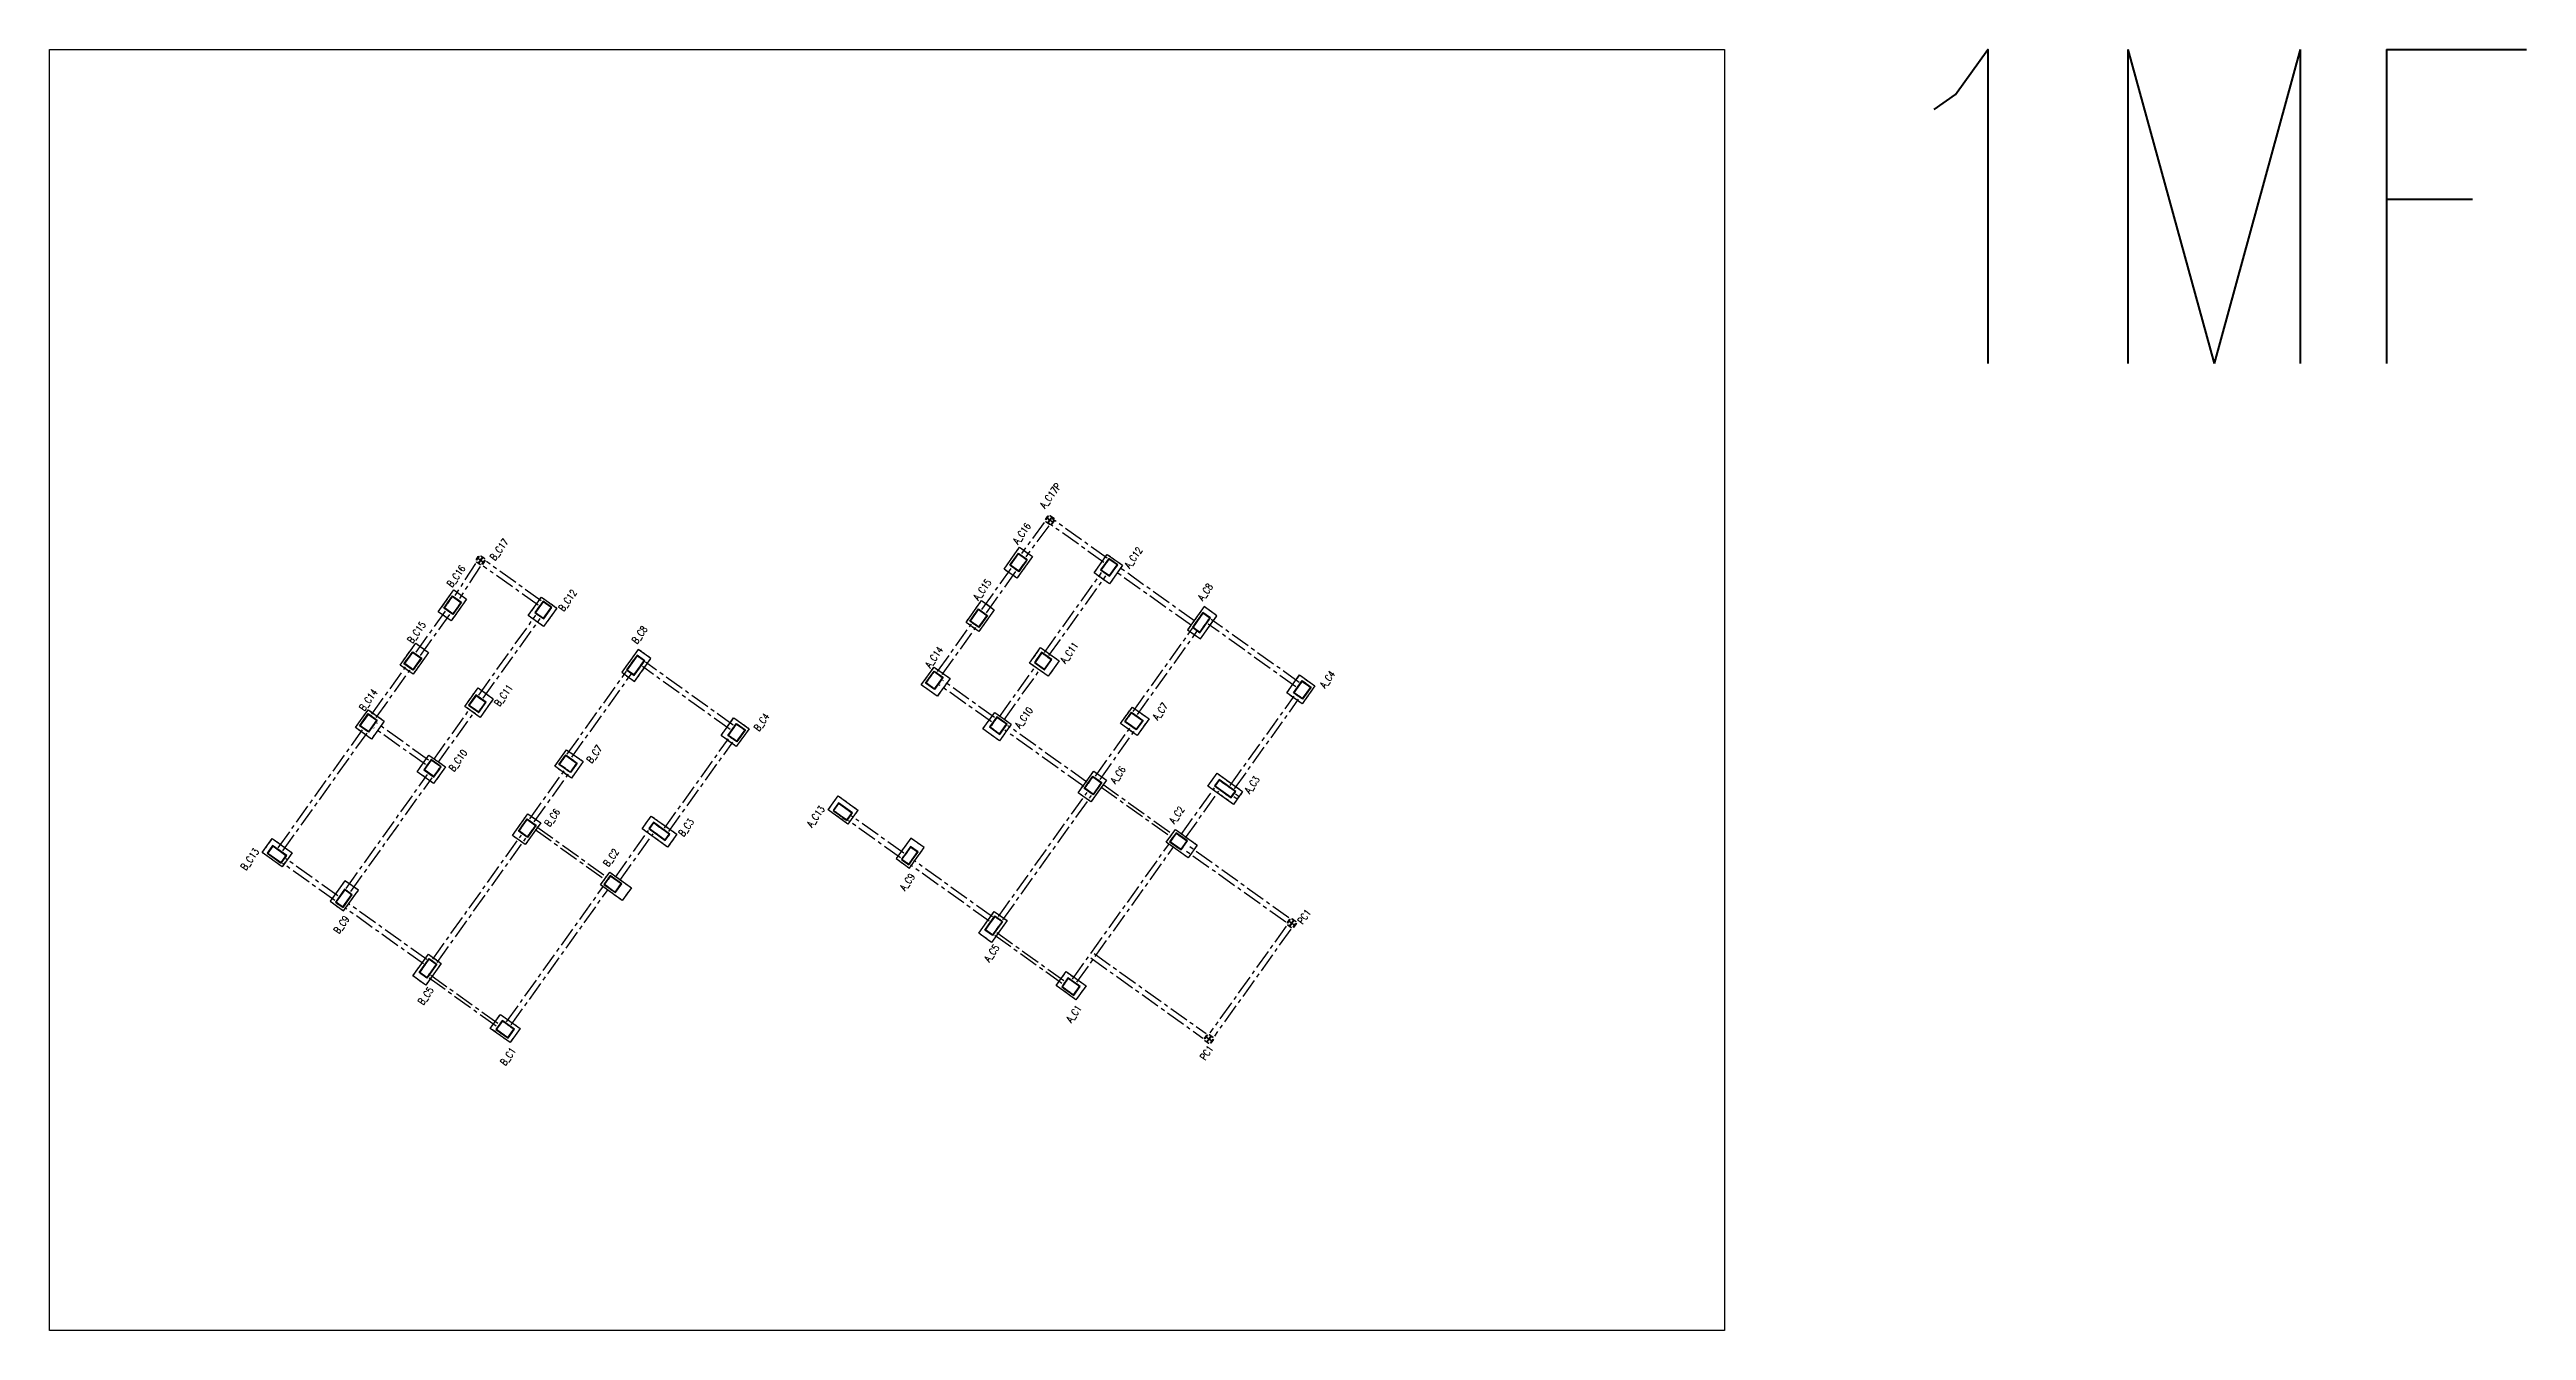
# Model space of a CAD drawing. Header units: millimetres. Extents: x 50002 to 69886, y 27475 to 200427.
# Drawn here: x 50002 to 65772, y 36631 to 44786 of the extents above; entities that cross this region are included whole.
import ezdxf
from ezdxf.enums import TextEntityAlignment as Align

# ---------------------------------------------------------------- set-up
doc = ezdxf.new("R2010")
doc.units = ezdxf.units.MM
doc.header["$LTSCALE"] = 100
doc.header["$MEASUREMENT"] = 0
doc.linetypes.add('CENTER', pattern=[2, 1.25, -0.25, 0.25, -0.25])
doc.linetypes.add('HIDDEN', pattern=[0.375, 0.25, -0.125])
for name, color, linetype in [('TC-COLUMN', 1, 'Continuous'), ('TC-TC', 4, 'Continuous'), ('TC-虛柱', 4, 'HIDDEN'), ('TC-虛鋼柱', 4, 'HIDDEN'), ('TC-鋼柱', 11, 'Continuous')]:
    doc.layers.add(name, color=color, linetype=linetype)
doc.layers.add('TC-鋼粱(隱藏)', color=183, linetype='CENTER', plot=False)
doc.styles.get("Standard").update_dxf_attribs({"font": 'txt.shx', "width": 0.8, "bigfont": 'ae.shx'})

msp = doc.modelspace()

# ---------------------------------------------------------------- texts
at = {"layer": 'Defpoints', "color": 3, "width": 0.8}
msp.add_text('1MF', height=2000, rotation=360, dxfattribs=at).set_placement((61589, 44786), align=Align.TOP_LEFT)
at = {"layer": 'TC-TC', "width": 0.8}
for s, rotation, p in [('A_C17P', 53.6835, (56374, 41946)), ('B_C17', 53.6835, (52864, 41603)), ('A_C16', 54.44, (56192, 41705)), ('B_C16', 54.44, (52590, 41433)), ('A_C12', 54.44, (56903, 41551)), ('B_C12', 54.44, (53300, 41279)), ('A_C15', 54.44, (55940, 41347)), ('A_C8', 54.44, (57360, 41332)), ('B_C15', 54.44, (52338, 41075)), ('B_C8', 54.44, (53758, 41060)), ('A_C11', 54.44, (56494, 40946)), ('A_C14', 54.44, (55633, 40917)), ('B_C14', 54.44, (52031, 40645)), ('B_C11', 54.44, (52892, 40674)), ('A_C4', 54.44, (58138, 40776)), ('B_C4', 54.44, (54535, 40504)), ('A_C10', 54.44, (56205, 40532)), ('A_C7', 54.44, (57073, 40572)), ('B_C10', 54.44, (52602, 40260)), ('B_C7', 54.44, (53470, 40300)), ('A_C6', 54.44, (56804, 40168)), ('A_C3', 54.44, (57658, 40105)), ('B_C6', 54.44, (53202, 39896)), ('A_C13', 54.44, (54880, 39903)), ('A_C2', 54.44, (57178, 39913)), ('B_C3', 54.44, (54055, 39833)), ('B_C13', 54.44, (51277, 39631)), ('B_C2', 54.44, (53576, 39641)), ('A_C9', 54.44, (55463, 39486)), ('PC1', 54.44, (57990, 39265)), ('B_C9', 54.44, (51860, 39214)), ('A_C5', 54.44, (56000, 39033)), ('B_C5', 54.44, (52397, 38761)), ('A_C1', 54.44, (56523, 38647)), ('B_C1', 54.44, (52920, 38375)), ('PC1', 54.44, (57369, 38398))]:
    msp.add_text(s, height=45, rotation=rotation, dxfattribs=at).set_placement(p, align=Align.MIDDLE_CENTER)

# ---------------------------------------------------------------- linework, layer by layer
at = {"layer": 'Defpoints'}
for points in [[(50002, 36631), (50002, 44786), (60666, 44786)], [(60666, 44786), (60666, 36631), (50002, 36631)]]:
    msp.add_lwpolyline(points, dxfattribs=at)
at = {"layer": 'TC-COLUMN'}
for points in [[(56079, 41478), (56178, 41617), (56260, 41558), (56161, 41420)], [(56652, 41454), (56736, 41572), (56834, 41502), (56750, 41384)], [(52477, 41206), (52576, 41345), (52657, 41287), (52558, 41148)], [(53050, 41182), (53134, 41300), (53232, 41230), (53147, 41112)], [(55837, 41139), (55936, 41278), (56017, 41219), (55918, 41081)], [(57248, 41092), (57329, 41034), (57434, 41181), (57353, 41239)], [(52234, 40867), (52333, 41006), (52415, 40947), (52316, 40809)], [(53645, 40821), (53727, 40762), (53831, 40909), (53750, 40967)], [(55633, 40854), (55735, 40782), (55654, 40668), (55552, 40741)], [(56312, 40978), (56430, 40894), (56360, 40796), (56242, 40880)], [(52646, 40604), (52730, 40722), (52827, 40652), (52743, 40534)], [(57879, 40690), (57961, 40804), (58058, 40734), (57977, 40620)], [(52031, 40583), (52133, 40510), (52051, 40396), (51949, 40469)], [(54277, 40418), (54358, 40532), (54456, 40462), (54374, 40349)], [(56020, 40566), (56125, 40490), (56050, 40385), (55944, 40460)], [(56896, 40600), (57002, 40525), (56926, 40419), (56820, 40495)], [(52417, 40294), (52523, 40219), (52447, 40113), (52342, 40188)], [(53294, 40328), (53399, 40253), (53324, 40147), (53218, 40223)], [(56551, 40054), (56650, 40192), (56731, 40134), (56632, 39996)], [(52949, 39782), (53047, 39920), (53129, 39862), (53030, 39724)], [(55023, 40034), (55149, 39944), (55085, 39855), (54959, 39945)], [(51420, 39763), (51546, 39672), (51482, 39583), (51356, 39673)], [(55570, 39705), (55485, 39765), (55392, 39635), (55477, 39574)], [(57251, 39640), (57112, 39739), (57171, 39820), (57309, 39721)], [(51968, 39433), (51882, 39494), (51789, 39363), (51874, 39302)], [(53648, 39368), (53510, 39467), (53568, 39548), (53706, 39449)], [(55918, 39160), (56017, 39298), (56098, 39240), (55999, 39101)], [(52315, 38888), (52414, 39026), (52495, 38968), (52397, 38829)], [(56474, 38915), (56601, 38825), (56537, 38736), (56411, 38826)], [(52872, 38643), (52998, 38553), (52934, 38464), (52808, 38554)]]:
    msp.add_lwpolyline(points, close=True, dxfattribs=at)
for points in [[(57377, 40097), (57435, 40178), (57598, 40062), (57540, 39980), (57377, 40097)], [(53775, 39825), (53833, 39906), (53996, 39790), (53937, 39708), (53775, 39825)]]:
    msp.add_lwpolyline(points, dxfattribs=at)
at = {"layer": 'TC-虛柱'}
for points in [[(56079, 41478), (56178, 41617), (56260, 41558), (56161, 41420)], [(56652, 41454), (56736, 41572), (56834, 41502), (56750, 41384)], [(52477, 41206), (52576, 41345), (52657, 41287), (52558, 41148)], [(53050, 41182), (53134, 41300), (53232, 41230), (53147, 41112)], [(55837, 41139), (55936, 41278), (56017, 41219), (55918, 41081)], [(57248, 41092), (57329, 41034), (57434, 41181), (57353, 41239)], [(52234, 40867), (52333, 41006), (52415, 40947), (52316, 40809)], [(53645, 40821), (53727, 40762), (53831, 40909), (53750, 40967)], [(55633, 40854), (55735, 40782), (55654, 40668), (55552, 40741)], [(56312, 40978), (56430, 40894), (56360, 40796), (56242, 40880)], [(52646, 40604), (52730, 40722), (52827, 40652), (52743, 40534)], [(57879, 40690), (57961, 40804), (58058, 40734), (57977, 40620)], [(52031, 40583), (52133, 40510), (52051, 40396), (51949, 40469)], [(54277, 40418), (54358, 40532), (54456, 40462), (54374, 40349)], [(56020, 40566), (56125, 40490), (56050, 40385), (55944, 40460)], [(56896, 40600), (57002, 40525), (56926, 40419), (56820, 40495)], [(52417, 40294), (52523, 40219), (52447, 40113), (52342, 40188)], [(53294, 40328), (53399, 40253), (53324, 40147), (53218, 40223)], [(56551, 40054), (56650, 40192), (56731, 40134), (56632, 39996)], [(52949, 39782), (53047, 39920), (53129, 39862), (53030, 39724)], [(55023, 40034), (55149, 39944), (55085, 39855), (54959, 39945)], [(51420, 39763), (51546, 39672), (51482, 39583), (51356, 39673)], [(55570, 39705), (55485, 39765), (55392, 39635), (55477, 39574)], [(57251, 39640), (57112, 39739), (57171, 39820), (57309, 39721)], [(51968, 39433), (51882, 39494), (51789, 39363), (51874, 39302)], [(53648, 39368), (53510, 39467), (53568, 39548), (53706, 39449)], [(55918, 39160), (56017, 39298), (56098, 39240), (55999, 39101)], [(52315, 38888), (52414, 39026), (52495, 38968), (52397, 38829)], [(56474, 38915), (56601, 38825), (56537, 38736), (56411, 38826)], [(52872, 38643), (52998, 38553), (52934, 38464), (52808, 38554)]]:
    msp.add_lwpolyline(points, close=True, dxfattribs=at)
for points in [[(57377, 40097), (57435, 40178), (57598, 40062), (57540, 39980), (57377, 40097)], [(53775, 39825), (53833, 39906), (53996, 39790), (53937, 39708), (53775, 39825)]]:
    msp.add_lwpolyline(points, dxfattribs=at)
at = {"layer": 'TC-虛鋼柱'}
for points in [[(56342, 41793), (56359, 41817), (56362, 41815), (56353, 41804), (56370, 41792), (56383, 41809), (56371, 41817), (56373, 41819), (56397, 41802), (56396, 41799), (56384, 41808), (56372, 41790), (56389, 41778), (56397, 41790), (56400, 41788), (56382, 41763), (56380, 41765), (56388, 41777), (56371, 41789), (56359, 41772), (56370, 41764), (56368, 41761), (56344, 41779), (56346, 41781), (56357, 41773), (56369, 41790), (56352, 41802), (56344, 41791)], [(52717, 41537), (52734, 41561), (52737, 41559), (52729, 41548), (52746, 41536), (52758, 41553), (52747, 41561), (52748, 41563), (52773, 41546), (52771, 41543), (52760, 41552), (52747, 41534), (52764, 41522), (52773, 41534), (52775, 41532), (52758, 41507), (52755, 41509), (52763, 41521), (52746, 41533), (52734, 41516), (52745, 41508), (52744, 41505), (52719, 41523), (52721, 41525), (52732, 41517), (52745, 41534), (52727, 41546), (52719, 41535)], [(56170, 41579), (56227, 41539), (56172, 41461), (56115, 41502)], [(56171, 41575), (56223, 41538), (56171, 41466), (56119, 41503)], [(56751, 41432), (56803, 41506), (56746, 41546), (56694, 41473)], [(56750, 41437), (56799, 41505), (56747, 41542), (56698, 41474)], [(52568, 41308), (52625, 41267), (52569, 41190), (52512, 41230)], [(52568, 41303), (52620, 41266), (52569, 41194), (52517, 41231)], [(53148, 41161), (53200, 41234), (53144, 41274), (53091, 41201)], [(53147, 41165), (53196, 41233), (53144, 41270), (53095, 41202)], [(55916, 41224), (55973, 41183), (55918, 41106), (55861, 41147)], [(55917, 41220), (55969, 41183), (55917, 41110), (55865, 41147)], [(57326, 41073), (57393, 41167), (57344, 41202), (57278, 41108)], [(57326, 41077), (57389, 41166), (57345, 41198), (57282, 41109)], [(52314, 40952), (52371, 40911), (52315, 40834), (52258, 40875)], [(52314, 40948), (52366, 40911), (52315, 40838), (52263, 40876)], [(53724, 40801), (53791, 40895), (53742, 40930), (53675, 40836)], [(53723, 40806), (53787, 40894), (53743, 40926), (53679, 40837)], [(56337, 40837), (56383, 40902), (56318, 40949), (56272, 40883)], [(56336, 40841), (56379, 40901), (56319, 40944), (56276, 40884)], [(55634, 40829), (55691, 40789), (55636, 40711), (55579, 40752)], [(55635, 40825), (55687, 40788), (55635, 40716), (55583, 40753)], [(57977, 40768), (58034, 40727), (57979, 40650), (57922, 40690)], [(57978, 40763), (58030, 40726), (57978, 40654), (57926, 40691)], [(52031, 40558), (52088, 40517), (52033, 40440), (51976, 40480)], [(52032, 40553), (52084, 40516), (52032, 40444), (51980, 40481)], [(52734, 40565), (52781, 40630), (52716, 40677), (52669, 40612)], [(52734, 40569), (52777, 40629), (52717, 40672), (52674, 40612)], [(56052, 40426), (56098, 40491), (56033, 40538), (55987, 40473)], [(56051, 40430), (56094, 40491), (56034, 40534), (55991, 40473)], [(56891, 40567), (56964, 40515), (56920, 40454), (56847, 40506)], [(56891, 40563), (56960, 40514), (56920, 40458), (56851, 40507)], [(54375, 40496), (54432, 40455), (54377, 40378), (54320, 40418)], [(54376, 40491), (54428, 40454), (54376, 40382), (54324, 40419)], [(52449, 40154), (52496, 40219), (52431, 40266), (52384, 40201)], [(52449, 40159), (52492, 40219), (52432, 40262), (52389, 40202)], [(53288, 40295), (53362, 40243), (53318, 40182), (53245, 40234)], [(53289, 40291), (53357, 40242), (53317, 40186), (53249, 40235)], [(56645, 40159), (56702, 40119), (56646, 40041), (56589, 40082)], [(56645, 40155), (56697, 40118), (56646, 40045), (56594, 40083)], [(57525, 40022), (57554, 40063), (57448, 40138), (57419, 40098)], [(57524, 40026), (57550, 40062), (57449, 40134), (57423, 40098)], [(55079, 39877), (55114, 39926), (55025, 39990), (54990, 39941)], [(55078, 39881), (55110, 39925), (55025, 39986), (54994, 39942)], [(53042, 39887), (53099, 39847), (53044, 39769), (52987, 39810)], [(53043, 39883), (53095, 39846), (53043, 39774), (52991, 39811)], [(53922, 39750), (53951, 39791), (53846, 39866), (53817, 39826)], [(53922, 39754), (53947, 39790), (53846, 39862), (53821, 39826)], [(57207, 39690), (57247, 39747), (57174, 39799), (57133, 39742)], [(57206, 39694), (57243, 39746), (57175, 39795), (57137, 39743)], [(51477, 39605), (51512, 39654), (51422, 39718), (51387, 39669)], [(51476, 39609), (51507, 39653), (51423, 39714), (51391, 39670)], [(55473, 39595), (55532, 39677), (55483, 39712), (55425, 39630)], [(55473, 39599), (55527, 39676), (55483, 39707), (55429, 39631)], [(51871, 39323), (51929, 39405), (51880, 39440), (51822, 39358)], [(51870, 39328), (51925, 39404), (51881, 39435), (51826, 39359)], [(53604, 39418), (53645, 39475), (53572, 39527), (53531, 39470)], [(53603, 39422), (53641, 39474), (53572, 39523), (53535, 39471)], [(56021, 39270), (56070, 39235), (56006, 39146), (55957, 39180)], [(56022, 39266), (56066, 39234), (56005, 39150), (55961, 39181)], [(57882, 39226), (57899, 39250), (57901, 39249), (57893, 39237), (57910, 39225), (57923, 39242), (57911, 39250), (57913, 39253), (57937, 39235), (57936, 39233), (57924, 39241), (57912, 39224), (57929, 39212), (57937, 39223), (57940, 39221), (57922, 39197), (57920, 39199), (57928, 39210), (57911, 39222), (57899, 39205), (57910, 39197), (57908, 39195), (57884, 39212), (57886, 39214), (57897, 39206), (57909, 39223), (57892, 39236), (57884, 39224)], [(52419, 38998), (52468, 38963), (52404, 38874), (52355, 38909)], [(52419, 38994), (52463, 38962), (52403, 38878), (52359, 38909)], [(56523, 38764), (56564, 38821), (56486, 38876), (56446, 38819)], [(56522, 38768), (56559, 38820), (56487, 38872), (56450, 38820)], [(52921, 38492), (52961, 38549), (52884, 38604), (52843, 38547)], [(52920, 38496), (52957, 38548), (52885, 38600), (52847, 38548)], [(57354, 38488), (57372, 38513), (57374, 38511), (57366, 38500), (57383, 38488), (57395, 38505), (57384, 38513), (57386, 38515), (57410, 38498), (57408, 38495), (57397, 38503), (57385, 38486), (57402, 38474), (57410, 38486), (57412, 38484), (57395, 38459), (57393, 38461), (57401, 38473), (57384, 38485), (57371, 38468), (57383, 38460), (57381, 38457), (57357, 38475), (57358, 38477), (57370, 38469), (57382, 38486), (57365, 38498), (57357, 38487)]]:
    msp.add_lwpolyline(points, close=True, dxfattribs=at)
at = {"layer": 'TC-鋼柱'}
for points in [[(56342, 41793), (56359, 41817), (56362, 41815), (56353, 41804), (56370, 41792), (56383, 41809), (56371, 41817), (56373, 41819), (56397, 41802), (56396, 41799), (56384, 41808), (56372, 41790), (56389, 41778), (56397, 41790), (56400, 41788), (56382, 41763), (56380, 41765), (56388, 41777), (56371, 41789), (56359, 41772), (56370, 41764), (56368, 41761), (56344, 41779), (56346, 41781), (56357, 41773), (56369, 41790), (56352, 41802), (56344, 41791)], [(52717, 41537), (52734, 41561), (52737, 41559), (52729, 41548), (52746, 41536), (52758, 41553), (52747, 41561), (52748, 41563), (52773, 41546), (52771, 41543), (52760, 41552), (52747, 41534), (52764, 41522), (52773, 41534), (52775, 41532), (52758, 41507), (52755, 41509), (52763, 41521), (52746, 41533), (52734, 41516), (52745, 41508), (52744, 41505), (52719, 41523), (52721, 41525), (52732, 41517), (52745, 41534), (52727, 41546), (52719, 41535)], [(56170, 41579), (56227, 41539), (56172, 41461), (56115, 41502)], [(56171, 41575), (56223, 41538), (56171, 41466), (56119, 41503)], [(56751, 41432), (56803, 41506), (56746, 41546), (56694, 41473)], [(56750, 41437), (56799, 41505), (56747, 41542), (56698, 41474)], [(52568, 41308), (52625, 41267), (52569, 41190), (52512, 41230)], [(52568, 41303), (52620, 41266), (52569, 41194), (52517, 41231)], [(53148, 41161), (53200, 41234), (53144, 41274), (53091, 41201)], [(53147, 41165), (53196, 41233), (53144, 41270), (53095, 41202)], [(55916, 41224), (55973, 41183), (55918, 41106), (55861, 41147)], [(55917, 41220), (55969, 41183), (55917, 41110), (55865, 41147)], [(57326, 41073), (57393, 41167), (57344, 41202), (57278, 41108)], [(57326, 41077), (57389, 41166), (57345, 41198), (57282, 41109)], [(52314, 40952), (52371, 40911), (52315, 40834), (52258, 40875)], [(52314, 40948), (52366, 40911), (52315, 40838), (52263, 40876)], [(53724, 40801), (53791, 40895), (53742, 40930), (53675, 40836)], [(53723, 40806), (53787, 40894), (53743, 40926), (53679, 40837)], [(56337, 40837), (56383, 40902), (56318, 40949), (56272, 40883)], [(56336, 40841), (56379, 40901), (56319, 40944), (56276, 40884)], [(55634, 40829), (55691, 40789), (55636, 40711), (55579, 40752)], [(55635, 40825), (55687, 40788), (55635, 40716), (55583, 40753)], [(57977, 40768), (58034, 40727), (57979, 40650), (57922, 40690)], [(57978, 40763), (58030, 40726), (57978, 40654), (57926, 40691)], [(52031, 40558), (52088, 40517), (52033, 40440), (51976, 40480)], [(52032, 40553), (52084, 40516), (52032, 40444), (51980, 40481)], [(52734, 40565), (52781, 40630), (52716, 40677), (52669, 40612)], [(52734, 40569), (52777, 40629), (52717, 40672), (52674, 40612)], [(56052, 40426), (56098, 40491), (56033, 40538), (55987, 40473)], [(56051, 40430), (56094, 40491), (56034, 40534), (55991, 40473)], [(56891, 40567), (56964, 40515), (56920, 40454), (56847, 40506)], [(56891, 40563), (56960, 40514), (56920, 40458), (56851, 40507)], [(54375, 40496), (54432, 40455), (54377, 40378), (54320, 40418)], [(54376, 40491), (54428, 40454), (54376, 40382), (54324, 40419)], [(52449, 40154), (52496, 40219), (52431, 40266), (52384, 40201)], [(52449, 40159), (52492, 40219), (52432, 40262), (52389, 40202)], [(53288, 40295), (53362, 40243), (53318, 40182), (53245, 40234)], [(53289, 40291), (53357, 40242), (53317, 40186), (53249, 40235)], [(56645, 40159), (56702, 40119), (56646, 40041), (56589, 40082)], [(56645, 40155), (56697, 40118), (56646, 40045), (56594, 40083)], [(57525, 40022), (57554, 40063), (57448, 40138), (57419, 40098)], [(57524, 40026), (57550, 40062), (57449, 40134), (57423, 40098)], [(55079, 39877), (55114, 39926), (55025, 39990), (54990, 39941)], [(55078, 39881), (55110, 39925), (55025, 39986), (54994, 39942)], [(53042, 39887), (53099, 39847), (53044, 39769), (52987, 39810)], [(53043, 39883), (53095, 39846), (53043, 39774), (52991, 39811)], [(53922, 39750), (53951, 39791), (53846, 39866), (53817, 39826)], [(53922, 39754), (53947, 39790), (53846, 39862), (53821, 39826)], [(57207, 39690), (57247, 39747), (57174, 39799), (57133, 39742)], [(57206, 39694), (57243, 39746), (57175, 39795), (57137, 39743)], [(51477, 39605), (51512, 39654), (51422, 39718), (51387, 39669)], [(51476, 39609), (51507, 39653), (51423, 39714), (51391, 39670)], [(55473, 39595), (55532, 39677), (55483, 39712), (55425, 39630)], [(55473, 39599), (55527, 39676), (55483, 39707), (55429, 39631)], [(51871, 39323), (51929, 39405), (51880, 39440), (51822, 39358)], [(51870, 39328), (51925, 39404), (51881, 39435), (51826, 39359)], [(53604, 39418), (53645, 39475), (53572, 39527), (53531, 39470)], [(53603, 39422), (53641, 39474), (53572, 39523), (53535, 39471)], [(56021, 39270), (56070, 39235), (56006, 39146), (55957, 39180)], [(56022, 39266), (56066, 39234), (56005, 39150), (55961, 39181)], [(57882, 39226), (57899, 39250), (57901, 39249), (57893, 39237), (57910, 39225), (57923, 39242), (57911, 39250), (57913, 39253), (57937, 39235), (57936, 39233), (57924, 39241), (57912, 39224), (57929, 39212), (57937, 39223), (57940, 39221), (57922, 39197), (57920, 39199), (57928, 39210), (57911, 39222), (57899, 39205), (57910, 39197), (57908, 39195), (57884, 39212), (57886, 39214), (57897, 39206), (57909, 39223), (57892, 39236), (57884, 39224)], [(52419, 38998), (52468, 38963), (52404, 38874), (52355, 38909)], [(52419, 38994), (52463, 38962), (52403, 38878), (52359, 38909)], [(56523, 38764), (56564, 38821), (56486, 38876), (56446, 38819)], [(56522, 38768), (56559, 38820), (56487, 38872), (56450, 38820)], [(52921, 38492), (52961, 38549), (52884, 38604), (52843, 38547)], [(52920, 38496), (52957, 38548), (52885, 38600), (52847, 38548)], [(57354, 38488), (57372, 38513), (57374, 38511), (57366, 38500), (57383, 38488), (57395, 38505), (57384, 38513), (57386, 38515), (57410, 38498), (57408, 38495), (57397, 38503), (57385, 38486), (57402, 38474), (57410, 38486), (57412, 38484), (57395, 38459), (57393, 38461), (57401, 38473), (57384, 38485), (57371, 38468), (57383, 38460), (57381, 38457), (57357, 38475), (57358, 38477), (57370, 38469), (57382, 38486), (57365, 38498), (57357, 38487)]]:
    msp.add_lwpolyline(points, close=True, dxfattribs=at)
at = {"layer": 'TC-鋼粱(隱藏)'}
for p, q in [((56735, 41548), (56386, 41798)), ((56335, 41774), (56190, 41578)), ((56363, 41753), (56218, 41557)), ((56715, 41520), (56365, 41769)), ((52714, 41514), (52582, 41309)), ((52744, 41495), (52611, 41290)), ((53112, 41248), (52763, 41497)), ((53132, 41276), (52783, 41526)), ((55938, 41221), (56125, 41482)), ((57293, 41146), (56807, 41494)), ((55967, 41200), (56154, 41462)), ((56337, 40948), (56700, 41456)), ((56365, 40927), (56728, 41436)), ((57272, 41118), (56786, 41465)), ((52336, 40949), (52523, 41211)), ((52364, 40928), (52551, 41190)), ((52734, 40676), (53098, 41184)), ((52763, 40656), (53126, 41164)), ((55656, 40826), (55871, 41127)), ((55684, 40806), (55900, 41107)), ((56901, 40572), (57279, 41101)), ((56929, 40552), (57307, 41081)), ((57937, 40729), (57378, 41128)), ((57958, 40757), (57398, 41157)), ((52054, 40554), (52269, 40855)), ((54335, 40457), (53776, 40857)), ((54355, 40485), (53796, 40885)), ((56050, 40538), (56283, 40863)), ((52082, 40534), (52297, 40835)), ((53298, 40300), (53676, 40829)), ((53327, 40280), (53705, 40809)), ((55998, 40505), (55668, 40740)), ((56018, 40533), (55689, 40769)), ((56079, 40518), (56311, 40843)), ((52448, 40266), (52680, 40591)), ((52476, 40246), (52709, 40571)), ((57519, 40100), (57926, 40669)), ((57547, 40079), (57954, 40649)), ((51458, 39704), (51995, 40455)), ((51487, 39684), (52023, 40434)), ((52395, 40233), (52066, 40468)), ((52415, 40262), (52086, 40497)), ((53917, 39828), (54324, 40397)), ((53945, 39808), (54352, 40377)), ((56586, 40094), (56083, 40453)), ((56606, 40122), (56104, 40481)), ((56661, 40160), (56882, 40469)), ((56690, 40139), (56911, 40449)), ((51890, 39445), (52409, 40171)), ((51919, 39425), (52438, 40150)), ((53059, 39888), (53280, 40197)), ((53087, 39868), (53308, 40177)), ((56695, 40092), (57143, 39773)), ((56707, 40109), (57154, 39789)), ((57206, 39788), (57419, 40086)), ((57235, 39768), (57447, 40065)), ((55440, 39669), (55108, 39906)), ((56043, 39266), (56608, 40056)), ((56072, 39246), (56636, 40036)), ((57563, 40013), (57542, 40028)), ((57575, 40029), (57553, 40045)), ((57563, 40013), (57575, 40029)), ((52441, 38995), (53006, 39784)), ((52469, 38974), (53034, 39764)), ((53093, 39820), (53540, 39501)), ((53104, 39837), (53552, 39517)), ((53604, 39517), (53816, 39814)), ((53632, 39496), (53845, 39793)), ((55419, 39640), (55088, 39877)), ((51817, 39368), (51485, 39605)), ((51837, 39397), (51506, 39634)), ((55985, 39236), (55484, 39594)), ((56005, 39264), (55505, 39622)), ((56515, 38868), (57132, 39731)), ((56543, 38848), (57160, 39711)), ((57872, 39230), (57222, 39694)), ((57892, 39258), (57242, 39723)), ((52912, 38596), (53529, 39459)), ((52941, 38576), (53558, 39439)), ((52382, 38964), (51882, 39322)), ((52403, 38993), (51902, 39350)), ((56020, 39148), (56449, 38841)), ((56032, 39164), (56461, 38857)), ((57876, 39205), (57389, 38525)), ((57904, 39185), (57418, 38505)), ((56632, 39002), (57345, 38492)), ((56652, 39030), (57365, 38521)), ((52418, 38876), (52847, 38569)), ((52429, 38892), (52858, 38585))]:
    msp.add_line(p, q, dxfattribs=at)

msp.set_redraw_order([(e.dxf.handle, doc.entitydb.next_handle()) for e in msp.query("TEXT MTEXT ATTDEF DIMENSION ARC_DIMENSION")])  # texts and dimensions are drawn at this point

doc.saveas('drawing.dxf')
